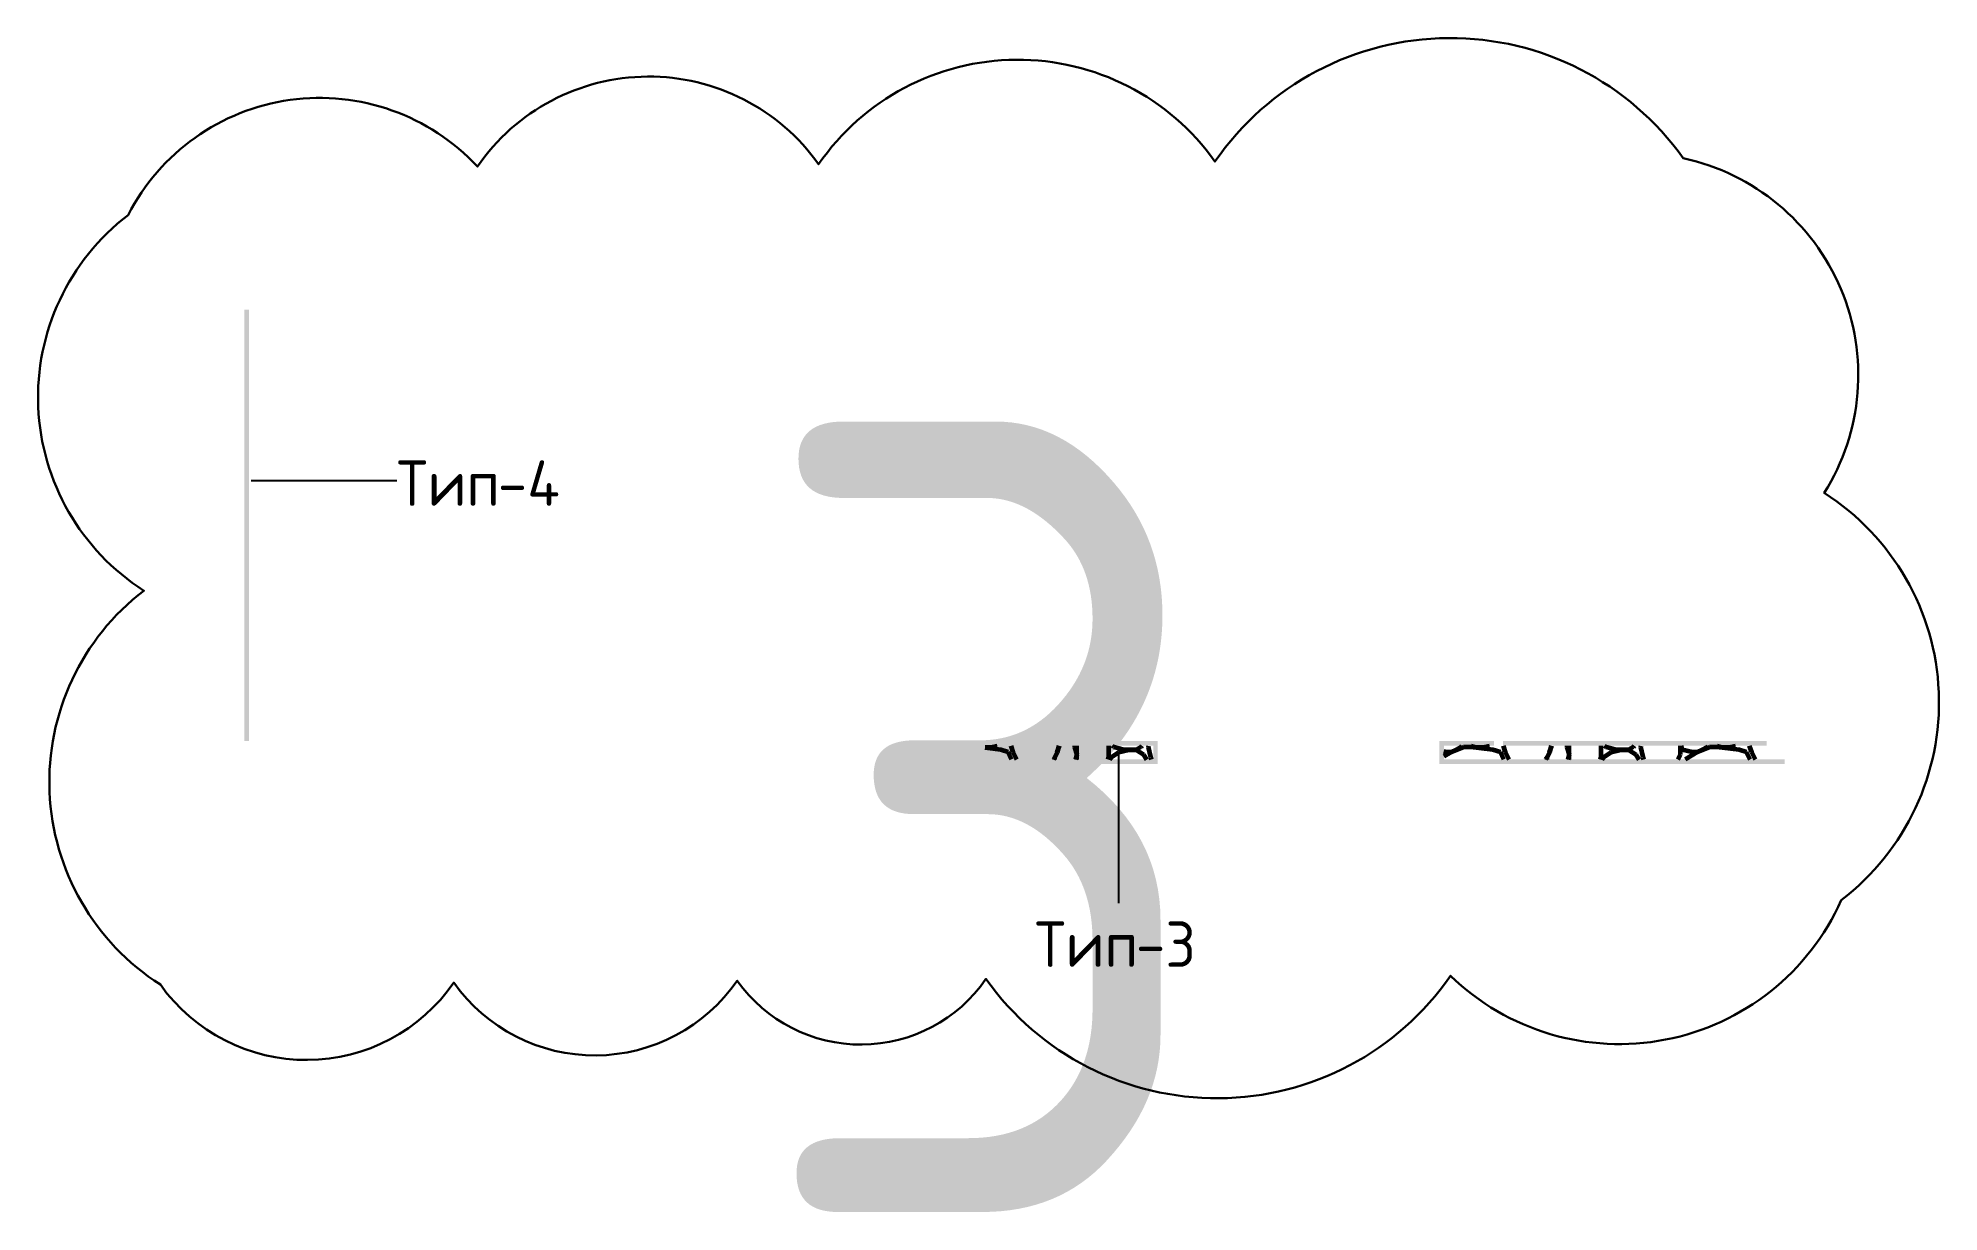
# Model space of a CAD drawing. Header units: millimetres. Extents: x -60946 to 138510, y -262288 to 24501.
# Drawn here: x -60946 to -50487, y -144247 to -137788 of the extents above; entities that cross this region are included whole.
import ezdxf

# ---------------------------------------------------------------- set-up
doc = ezdxf.new("R2010")
doc.units = ezdxf.units.MM
doc.layers.add('2)Тип-3', color=7, linetype='Continuous', lineweight=60)
doc.layers.add('2)Тип-4', color=7, linetype='Continuous', lineweight=30, true_color=0x0080c0)
doc.styles.add('GOST Common_4', font='', dxfattribs={"height": 250})
doc.styles.add('GOST Common_9', font='', dxfattribs={"width": 0.9, "height": 120})
doc.styles.get('GOST Common_4').set_extended_font_data('GOST Common')
doc.styles.get('GOST Common_9').set_extended_font_data('GOST Common')

msp = doc.modelspace()

# ---------------------------------------------------------------- texts
at = {"insert": (-57040.2904, -139912.3016), "char_height": 4349.5688, "attachment_point": 1, "style": 'GOST Common_9'}
msp.add_mtext_dynamic_manual_height_columns('3', width=4349.568811, gutter_width=36.2464, heights=[0], dxfattribs=at)
at = {"layer": '2)Тип-3', "color": 116, "lineweight": 30, "true_color": 0x008040, "char_height": 250, "attachment_point": 1, "style": 'GOST Common_4'}
for s, insert, width in [('Тип', (-55461.8985, -142648.7945), 673.4175), ('-3', (-54906.2735, -142648.7945), 432.91125)]:
    msp.add_mtext(s, dxfattribs=dict(at, insert=insert, width=width))
at = {"layer": '2)Тип-4', "color": 116, "lineweight": 30, "true_color": 0x008040, "char_height": 250, "attachment_point": 1, "style": 'GOST Common_4'}
for s, insert, width in [('Тип', (-58972.792, -140111.7334), 673.4175), ('-4', (-58417.167, -140111.7334), 456.961875)]:
    msp.add_mtext(s, dxfattribs=dict(at, insert=insert, width=width))

# ---------------------------------------------------------------- hatches: boundary and pattern name
at = {"layer": '2)Тип-3', "true_color": 0x000080, "transparency": 33554687}
h = msp.add_hatch(color=176, dxfattribs=at)
h.paths.add_polyline_path([(-52250.9403, -141781.7027), (-51335.9494, -141781.7027), (-51335.9494, -141756.7027), (-53210.9494, -141756.7027), (-53210.9494, -141656.7027), (-53235.9494, -141656.7027), (-53235.9494, -141781.7027)])
h.paths.add_polyline_path([(-55735.9494, -141781.7027), (-54785.9494, -141781.7027), (-54785.9494, -141656.7027), (-54810.9494, -141656.7027), (-54810.9494, -141756.7027), (-55735.9494, -141756.7027)])
h = msp.add_hatch(color=176, dxfattribs=at)
h.paths.add_polyline_path([(-55735.9494, -141681.7027), (-54810.9494, -141681.7027), (-54810.9494, -141656.7027), (-55735.9494, -141656.7027)])
h.paths.add_polyline_path([(-52885.9494, -141681.7027), (-51435.9494, -141681.7027), (-51435.9494, -141656.7027), (-52885.9494, -141656.7027)])
h.paths.add_polyline_path([(-53210.9494, -141681.7027), (-52935.9494, -141681.7027), (-52935.9494, -141656.7027), (-53210.9494, -141656.7027)])
at = {"layer": '2)Тип-3', "true_color": 0x0000a0, "transparency": 33554687}
h = msp.add_hatch(dxfattribs=at)
h.set_pattern_fill('FP_5', color=174, style=0, pattern_type=2)
h.set_pattern_definition([(306.87, (-101265.08, -143628.25), (1354.3306, -1354.3252), [67.716, -6703.924]), (333.435, (-101292.2, -143614.7), (1354.328, 0.001), [30.284, -2998.086]), (345.964, (-101346.34, -143601.16), (1354.328, 0.006), [55.84, -5528.197]), (206.565, (-101319.26, -144034.55), (-1354.3294, -1354.327), [30.284, -2998.086]), (206.565, (-101265.1, -144007.46), (-1354.3294, -1354.327), [60.567, -2967.802]), (225, (-101238, -143980.4), (1e-13, -1354.329), [38.306, -1877.003]), (270, (-101238, -143953.3), (1354.328, 8e-14), [27.087, -1327.24]), (288.435, (-101251.54, -143912.66), (1354.3304, -2708.655), [42.828, -4239.934]), (315, (-101278.6, -143885.6), (1354.329, 0), [38.306, -1877.003]), (348.69, (-101346.34, -143872.03), (1354.3282, -0.0012), [69.057, -6836.687]), (116.565, (-101197.37, -143736.6), (-1354.327, 1354.3294), [60.567, -2967.802]), (90, (-101197.4, -143777.2), (-1354.328, 8e-14), [40.63, -1313.698]), (63.435, (-101224.45, -143831.4), (-0.001, 1354.328), [60.567, -2967.802]), (26.565, (-101278.6, -143858.5), (1354.3294, 1354.327), [60.567, -2967.802]), (11.31, (-101346.34, -143872.03), (5417.3103, 1354.3348), [69.057, -6836.687]), (0, (-101427.6, -143872), (0, 1354.328), [81.26, -1273.068]), (26.565, (-101156.74, -143736.6), (1354.3294, 1354.327), [60.567, -2967.802]), (45, (-101183.8, -143763.7), (0, 1354.329), [38.306, -1877.003]), (63.435, (-101210.9, -143817.85), (-0.001, 1354.328), [60.567, -2967.802]), (75.964, (-101224.45, -143872.03), (-0.006, 1354.328), [55.84, -5528.197]), (90, (-101224.5, -143926.2), (-1354.328, 8e-14), [54.173, -1300.155]), (104.036, (-101210.9, -143980.37), (-1354.3109, 4062.9895), [55.84, -5528.197]), (135, (-101183.8, -144007.5), (-1354.329, 1e-13), [38.306, -1877.003]), (153.435, (-101129.65, -144034.55), (-1354.328, -0.001), [60.567, -2967.802]), (288.435, (-100967.13, -143479.27), (1354.3304, -2708.655), [42.828, -4239.934]), (296.565, (-100980.7, -143452.2), (1354.327, -1354.3294), [30.284, -2998.086]), (315, (-100994.2, -143438.6), (1354.329, 0), [19.153, -1896.156]), (0, (-101007.8, -143438.6), (0, 1354.328), [13.543, -1340.785]), (18.435, (-101048.4, -143452.2), (2708.655, 1354.3304), [42.828, -4239.934]), (26.565, (-101075.5, -143465.7), (1354.3294, 1354.327), [30.284, -2998.086]), (71.565, (-101089, -143506.36), (0.0012, 1354.3276), [42.828, -4239.934]), (90, (-101089, -143574.1), (-1354.328, 8e-14), [67.716, -1286.612]), (135, (-101292.2, -143479.3), (-1354.329, 1e-13), [19.153, -1896.156]), (123.69, (-101265.1, -143519.9), (-1354.3264, 1354.3296), [48.83, -4834.268]), (90, (-101265.1, -143547), (-1354.328, 8e-14), [27.087, -1327.24]), (63.435, (-101278.6, -143574.1), (-0.001, 1354.328), [30.284, -2998.086]), (18.435, (-101319.26, -143587.6), (2708.655, 1354.3304), [42.828, -4239.934]), (0, (-101387, -143587.6), (0, 1354.328), [67.716, -1286.612]), (326.31, (-101427.6, -143560.53), (2708.6576, -1354.3248), [48.83, -4834.268]), (0, (-101427.6, -143601.2), (0, 1354.328), [81.26, -1273.068]), (14.036, (-101481.78, -143614.7), (4062.9895, 1354.3109), [55.84, -5528.197]), (30.964, (-101549.5, -143655.33), (4062.9726, 2708.673), [78.97, -7818.05]), (45, (-101590.1, -143696), (0, 1354.329), [57.46, -1857.85]), (71.565, (-101603.67, -143736.6), (0.0012, 1354.3276), [42.828, -4239.934]), (90, (-101603.7, -143777.2), (-1354.328, 8e-14), [40.63, -1313.698]), (108.435, (-101590.12, -143817.85), (-1354.3304, 2708.655), [42.828, -4239.934]), (108.435, (-101576.6, -143858.5), (-1354.3304, 2708.655), [42.828, -4239.934]), (165.964, (-101522.4, -143872.03), (-1354.328, -0.006), [55.84, -5528.197]), (180, (-101427.6, -143872), (-2e-13, -1354.328), [94.803, -1259.525]), (303.69, (-100912.96, -143086.5), (1354.3264, -1354.3296), [48.83, -4834.268]), (326.31, (-100953.6, -143059.43), (2708.6576, -1354.3248), [48.83, -4834.268]), (0, (-100994.2, -143059.4), (0, 1354.328), [40.63, -1313.698]), (14.036, (-101048.4, -143072.97), (4062.9895, 1354.3109), [55.84, -5528.197]), (33.69, (-101089.02, -143100.06), (1354.3296, 1354.3264), [48.83, -4834.268]), (56.31, (-101116.1, -143140.7), (1354.3248, 2708.6576), [48.83, -4834.268]), (75.964, (-101129.65, -143194.86), (-0.006, 1354.328), [55.84, -5528.197]), (104.036, (-101116.1, -143249.04), (-1354.3109, 4062.9895), [55.84, -5528.197]), (135, (-101102.6, -143262.6), (-1354.329, 1e-13), [19.153, -1896.156]), (168.69, (-101034.85, -143276.12), (-1354.3282, 0.0012), [69.057, -6836.687]), (161.565, (-101197.37, -143235.5), (-1354.3276, 0.0012), [42.828, -4239.934]), (180, (-101170.3, -143235.5), (-2e-13, -1354.328), [27.087, -1327.24]), (206.565, (-101143.2, -143221.95), (-1354.3294, -1354.327), [30.284, -2998.086]), (243.435, (-101129.65, -143194.86), (0.001, -1354.328), [30.284, -2998.086]), (161.565, (-101143.2, -142924), (-1354.3276, 0.0012), [42.828, -4239.934]), (123.69, (-101116.1, -142964.63), (-1354.3264, 1354.3296), [48.83, -4834.268]), (101.31, (-101102.56, -143032.34), (-1354.3348, 5417.3103), [69.057, -6836.687]), (90, (-101102.6, -143100), (-1354.328, 8e-14), [67.716, -1286.612]), (71.565, (-101116.1, -143140.7), (0.0012, 1354.3276), [42.828, -4239.934]), (14.036, (-101089.02, -142937.54), (4062.9895, 1354.3109), [55.84, -5528.197]), (63.435, (-101102.56, -142964.6), (-0.001, 1354.328), [30.284, -2998.086]), (90, (-101102.6, -143018.8), (-1354.328, 8e-14), [54.173, -1300.155]), (135, (-101075.5, -143045.9), (-1354.329, 1e-13), [38.306, -1877.003]), (165.964, (-101021.3, -143059.43), (-1354.328, -0.006), [55.84, -5528.197]), (180, (-100953.6, -143059.4), (-2e-13, -1354.328), [67.716, -1286.612]), (206.565, (-100926.5, -143045.9), (-1354.3294, -1354.327), [30.284, -2998.086]), (243.435, (-100912.96, -143018.8), (0.001, -1354.328), [30.284, -2998.086]), (270, (-100913, -142991.7), (1354.328, 8e-14), [27.087, -1327.24]), (315, (-100953.6, -142951.1), (1354.329, 0), [57.46, -1857.85]), (341.565, (-101034.85, -142924), (1354.3276, -0.0012), [85.655, -4197.106]), (270, (-100872.3, -143167.8), (1354.328, 8e-14), [27.087, -1327.24]), (288.435, (-100885.87, -143127.15), (1354.3304, -2708.655), [42.828, -4239.934]), (26.565, (-101238, -142937.54), (1354.3294, 1354.327), [60.567, -2967.802]), (45, (-101265.1, -142964.6), (0, 1354.329), [38.306, -1877.003]), (78.69, (-101278.63, -143032.34), (0.0012, 1354.3282), [69.057, -6836.687]), (90, (-101278.6, -143100), (-1354.328, 8e-14), [67.716, -1286.612]), (90, (-101278.6, -143140.7), (-1354.328, 8e-14), [40.63, -1313.698]), (108.435, (-101265.1, -143181.3), (-1354.3304, 2708.655), [42.828, -4239.934]), (123.69, (-101238, -143221.95), (-1354.3264, 1354.3296), [48.83, -4834.268]), (168.69, (-101034.85, -143276.12), (-1354.3282, 0.0012), [69.057, -6836.687]), (180, (-100980.7, -143276.1), (-2e-13, -1354.328), [54.173, -1300.155]), (198.435, (-100940.05, -143262.6), (-2708.655, -1354.3304), [42.828, -4239.934]), (225, (-100899.4, -143221.95), (1e-13, -1354.329), [57.46, -1857.85]), (225, (-100872.3, -143194.9), (1e-13, -1354.329), [38.306, -1877.003]), (168.69, (-101210.9, -143465.73), (-1354.3282, 0.0012), [69.057, -6836.687]), (180, (-101156.7, -143465.7), (-2e-13, -1354.328), [54.173, -1300.155]), (188.13, (-101061.93, -143452.19), (-8125.9706, -1354.3136), [95.765, -9480.78]), (225, (-101021.3, -143411.6), (1e-13, -1354.329), [57.46, -1857.85]), (270, (-101021.3, -143370.9), (1354.328, 8e-14), [40.63, -1313.698]), (288.435, (-101034.85, -143330.3), (1354.3304, -2708.655), [42.828, -4239.934]), (315, (-101089, -143276.1), (1354.329, 0), [76.612, -1838.697]), (341.565, (-101129.65, -143262.6), (1354.3276, -0.0012), [42.828, -4239.934]), (345.964, (-101183.82, -143249.04), (1354.328, 0.006), [55.84, -5528.197]), (0, (-101238, -143249), (0, 1354.328), [54.173, -1300.155]), (18.435, (-101278.63, -143262.6), (2708.655, 1354.3304), [42.828, -4239.934]), (33.69, (-101319.26, -143289.67), (1354.3296, 1354.3264), [48.83, -4834.268]), (45, (-101346.3, -143316.8), (0, 1354.329), [38.306, -1877.003]), (90, (-101346.3, -143370.9), (-1354.328, 8e-14), [54.173, -1300.155]), (108.435, (-101332.8, -143411.56), (-1354.3304, 2708.655), [42.828, -4239.934]), (116.565, (-101319.26, -143438.64), (-1354.327, 1354.3294), [30.284, -2998.086]), (161.565, (-101278.63, -143452.2), (-1354.3276, 0.0012), [42.828, -4239.934]), (291.801, (-100885.87, -144115.8), (1354.3084, -2708.666), [72.933, -7220.347]), (270, (-100885.9, -144061.6), (1354.328, 8e-14), [54.173, -1300.155]), (251.565, (-100872.33, -144021), (-0.0012, -1354.3276), [42.828, -4239.934]), (213.69, (-100831.7, -143993.9), (-1354.3296, -1354.3264), [48.83, -4834.268]), (198.435, (-100791.07, -143980.37), (-2708.655, -1354.3304), [42.828, -4239.934]), (180, (-100723.4, -143980.4), (-2e-13, -1354.328), [67.716, -1286.612]), (153.435, (-100669.2, -144007.46), (-1354.328, -0.001), [60.567, -2967.802]), (135, (-100642.1, -144034.5), (-1354.329, 1e-13), [38.306, -1877.003]), (135, (-100601.5, -144075.2), (-1354.329, 1e-13), [57.46, -1857.85]), (104.036, (-100587.92, -144129.35), (-1354.3109, 4062.9895), [55.84, -5528.197]), (90, (-100587.9, -144183.5), (-1354.328, 8e-14), [54.173, -1300.155]), (63.435, (-100615, -144237.7), (-0.001, 1354.328), [60.567, -2967.802]), (14.036, (-100669.18, -144251.24), (4062.9895, 1354.3109), [55.84, -5528.197]), (0, (-100736.9, -144251.2), (0, 1354.328), [67.716, -1286.612]), (348.69, (-100804.6, -144237.7), (1354.3282, -0.0012), [69.057, -6836.687]), (326.31, (-100845.24, -144210.6), (2708.6576, -1354.3248), [48.83, -4834.268]), (296.565, (-100858.8, -144183.5), (1354.327, -1354.3294), [30.284, -2998.086]), (45, (-100953.6, -143438.6), (0, 1354.329), [19.153, -1896.156]), (0, (-100980.7, -143438.6), (0, 1354.328), [27.087, -1327.24]), (315, (-101007.8, -143411.6), (1354.329, 0), [38.306, -1877.003]), (281.31, (-101021.3, -143343.84), (1354.3348, -5417.3103), [69.057, -6836.687]), (0, (-100994.2, -143289.7), (0, 1354.328), [40.63, -1313.698]), (45, (-101021.3, -143316.8), (0, 1354.329), [38.306, -1877.003]), (90, (-101021.3, -143343.8), (-1354.328, 8e-14), [27.087, -1327.24]), (135, (-101265.1, -143208.4), (-1354.329, 1e-13), [38.306, -1877.003]), (90, (-101265.1, -143235.5), (-1354.328, 8e-14), [27.087, -1327.24]), (63.435, (-101278.6, -143262.6), (-0.001, 1354.328), [30.284, -2998.086]), (18.435, (-101319.26, -143276.12), (2708.655, 1354.3304), [42.828, -4239.934]), (0, (-101359.9, -143276.1), (0, 1354.328), [40.63, -1313.698]), (0, (-100479.6, -143709.5), (0, 1354.328), [13.543, -1340.785]), (333.435, (-100506.66, -143695.96), (1354.328, 0.001), [30.284, -2998.086]), (333.435, (-100533.75, -143682.4), (1354.328, 0.001), [30.284, -2998.086]), (296.565, (-100547.3, -143655.33), (1354.327, -1354.3294), [30.284, -2998.086]), (270, (-100547.3, -143628.2), (1354.328, 8e-14), [27.087, -1327.24]), (251.565, (-100533.75, -143587.6), (-0.0012, -1354.3276), [42.828, -4239.934]), (225, (-100520.2, -143574.1), (1e-13, -1354.329), [19.153, -1896.156]), (180, (-100506.7, -143574.1), (-2e-13, -1354.328), [13.543, -1340.785]), (45, (-100533.7, -143519.9), (0, 1354.329), [38.306, -1877.003]), (0, (-100560.8, -143519.9), (0, 1354.328), [27.087, -1327.24]), (341.565, (-100696.27, -143479.27), (1354.3276, -0.0012), [42.828, -4239.934]), (315, (-100723.4, -143452.2), (1354.329, 0), [38.306, -1877.003]), (270, (-100723.4, -143425.1), (1354.328, 8e-14), [27.087, -1327.24]), (243.435, (-100709.8, -143398), (0.001, -1354.328), [30.284, -2998.086]), (153.435, (-100818.16, -143411.56), (-1354.328, -0.001), [30.284, -2998.086]), (146.31, (-100777.53, -143438.64), (-2708.6576, 1354.3248), [48.83, -4834.268]), (90, (-100777.5, -143465.7), (-1354.328, 8e-14), [27.087, -1327.24]), (63.435, (-100791.07, -143492.8), (-0.001, 1354.328), [30.284, -2998.086]), (45, (-100804.6, -143506.4), (0, 1354.329), [19.153, -1896.156]), (18.435, (-100912.96, -143547), (2708.655, 1354.3304), [42.828, -4239.934]), (333.435, (-100940.05, -143533.44), (1354.328, 0.001), [30.284, -2998.086]), (296.565, (-100953.6, -143506.36), (1354.327, -1354.3294), [30.284, -2998.086]), (180, (-100967.1, -143723), (-2e-13, -1354.328), [27.087, -1327.24]), (206.565, (-100940.05, -143709.5), (-1354.3294, -1354.327), [30.284, -2998.086]), (251.565, (-100926.5, -143668.88), (-0.0012, -1354.3276), [42.828, -4239.934]), (270, (-100926.5, -143614.7), (1354.328, 8e-14), [54.173, -1300.155]), (116.565, (-100682.7, -143831.4), (-1354.327, 1354.3294), [30.284, -2998.086]), (104.036, (-100669.18, -143885.57), (-1354.3109, 4062.9895), [55.84, -5528.197]), (90, (-100669.2, -143926.2), (-1354.328, 8e-14), [40.63, -1313.698]), (45, (-100696.3, -143953.3), (0, 1354.329), [38.306, -1877.003]), (18.435, (-100736.9, -143966.83), (2708.655, 1354.3304), [42.828, -4239.934]), (0, (-100791.1, -143966.8), (0, 1354.328), [54.173, -1300.155]), (333.435, (-100818.16, -143953.3), (1354.328, 0.001), [30.284, -2998.086]), (0, (-100547.3, -144115.8), (0, 1354.328), [13.543, -1340.785]), (26.565, (-100574.4, -144129.35), (1354.3294, 1354.327), [30.284, -2998.086]), (63.435, (-100587.9, -144156.44), (-0.001, 1354.328), [30.284, -2998.086]), (90, (-100587.9, -144183.5), (-1354.328, 8e-14), [27.087, -1327.24]), (90, (-100587.9, -144224.2), (-1354.328, 8e-14), [40.63, -1313.698]), (116.565, (-100574.4, -144251.24), (-1354.327, 1354.3294), [30.284, -2998.086]), (123.69, (-100818.16, -144251.24), (-1354.3264, 1354.3296), [48.83, -4834.268]), (90, (-100818.2, -144264.8), (-1354.328, 8e-14), [13.543, -1340.785]), (168.69, (-100818.16, -143777.22), (-1354.3282, 0.0012), [69.057, -6836.687]), (189.462, (-100736.9, -143763.68), (-6771.6479, -1354.2898), [82.38, -8155.675]), (198.435, (-100655.64, -143736.6), (-2708.655, -1354.3304), [85.655, -4197.106]), (210.964, (-100587.92, -143695.96), (-4062.9726, -2708.673), [78.97, -7818.05]), (233.13, (-100547.3, -143641.8), (-2708.663, -4062.9796), [67.716, -6703.924]), (270, (-100547.3, -143560.5), (1354.328, 8e-14), [81.26, -1273.068]), (288.435, (-100560.83, -143519.9), (1354.3304, -2708.655), [42.828, -4239.934]), (333.435, (-100615, -143492.8), (1354.328, 0.001), [60.567, -2967.802]), (0, (-100709.8, -143492.8), (0, 1354.328), [94.803, -1259.525]), (8.13, (-100804.61, -143506.36), (8125.9706, 1354.3136), [95.765, -9480.78]), (21.801, (-100872.33, -143533.44), (2708.666, 1354.3084), [72.933, -7220.347]), (45, (-100913, -143574.1), (0, 1354.329), [57.46, -1857.85]), (78.69, (-100926.5, -143641.8), (0.0012, 1354.3282), [69.057, -6836.687]), (90, (-100926.5, -143696), (-1354.328, 8e-14), [54.173, -1300.155]), (108.435, (-100912.96, -143736.6), (-1354.3304, 2708.655), [42.828, -4239.934]), (135, (-100885.9, -143763.7), (-1354.329, 1e-13), [38.306, -1877.003]), (180, (-101062, -143709.5), (-2e-13, -1354.328), [40.63, -1313.698]), (167.471, (-100940.05, -143736.6), (-6771.635, 1354.35114), [124.863, -12361.424]), (143.13, (-100885.87, -143777.22), (-4062.9796, 2708.663), [67.716, -6703.924]), (135, (-100872.3, -143790.8), (-1354.329, 1e-13), [19.153, -1896.156]), (111.801, (-100845.24, -143858.48), (-1354.3084, 2708.666), [72.933, -7220.347]), (90, (-100845.2, -143912.7), (-1354.328, 8e-14), [54.173, -1300.155]), (90, (-100845.2, -143966.8), (-1354.328, 8e-14), [54.173, -1300.155]), (71.565, (-100858.8, -144007.46), (0.0012, 1354.3276), [42.828, -4239.934]), (33.69, (-100899.4, -144034.55), (1354.3296, 1354.3264), [48.83, -4834.268]), (14.036, (-100953.6, -144048.1), (4062.9895, 1354.3109), [55.84, -5528.197]), (0, (-101021.3, -144048.1), (0, 1354.328), [67.716, -1286.612]), (352.875, (-101129.65, -144034.55), (1354.3283, 0.00063), [109.19, -10809.752]), (270, (-100290, -143479.3), (1354.328, 8e-14), [40.63, -1313.698]), (288.435, (-100303.5, -143438.64), (1354.3304, -2708.655), [42.828, -4239.934]), (303.69, (-100330.6, -143398), (1354.3264, -1354.3296), [48.83, -4834.268]), (315, (-100357.7, -143370.9), (1354.329, 0), [38.306, -1877.003]), (0, (-100411.9, -143370.9), (0, 1354.328), [54.173, -1300.155]), (14.036, (-100466.03, -143384.47), (4062.9895, 1354.3109), [55.84, -5528.197]), (56.31, (-100493.1, -143425.1), (1354.3248, 2708.6576), [48.83, -4834.268]), (75.964, (-100506.66, -143479.27), (-0.006, 1354.328), [55.84, -5528.197]), (270, (-100506.7, -143425.1), (1354.328, 8e-14), [40.63, -1313.698]), (284.036, (-100520.2, -143370.93), (1354.3109, -4062.9895), [55.84, -5528.197]), (303.69, (-100547.3, -143330.3), (1354.3264, -1354.3296), [48.83, -4834.268]), (333.435, (-100574.4, -143316.75), (1354.328, 0.001), [30.284, -2998.086]), (0, (-100615, -143316.8), (0, 1354.328), [40.63, -1313.698]), (18.435, (-100655.64, -143330.3), (2708.655, 1354.3304), [42.828, -4239.934]), (45, (-100682.7, -143357.4), (0, 1354.329), [38.306, -1877.003]), (236.31, (-100655.64, -143303.2), (-1354.3248, -2708.6576), [48.83, -4834.268]), (270, (-100655.6, -143262.6), (1354.328, 8e-14), [40.63, -1313.698]), (270, (-100655.6, -143235.5), (1354.328, 8e-14), [27.087, -1327.24]), (303.69, (-100682.72, -143194.86), (1354.3264, -1354.3296), [48.83, -4834.268]), (333.435, (-100709.8, -143181.3), (1354.328, 0.001), [30.284, -2998.086]), (0, (-100764, -143181.3), (0, 1354.328), [54.173, -1300.155]), (14.036, (-100818.16, -143194.86), (4062.9895, 1354.3109), [55.84, -5528.197]), (210.964, (-100574.38, -143072.97), (-4062.9726, -2708.673), [78.97, -7818.05]), (201.801, (-100506.66, -143045.89), (-2708.666, -1354.3084), [72.933, -7220.347]), (180, (-100466, -143045.9), (-2e-13, -1354.328), [40.63, -1313.698]), (173.66, (-100344.14, -143059.43), (-1354.3285, -0.00497), [122.64, -12141.322]), (161.565, (-100303.5, -143072.97), (-1354.3276, 0.0012), [42.828, -4239.934]), (116.565, (-100276.4, -143127.15), (-1354.327, 1354.3294), [60.567, -2967.802]), (111.801, (-100249.34, -143194.86), (-1354.3084, 2708.666), [72.933, -7220.347]), (104.036, (-100235.8, -143249.04), (-1354.3109, 4062.9895), [55.84, -5528.197]), (90, (-100235.8, -143289.7), (-1354.328, 8e-14), [40.63, -1313.698]), (45, (-100290, -143343.8), (0, 1354.329), [76.612, -1838.697]), (0, (-100357.7, -143343.8), (0, 1354.328), [67.716, -1286.612]), (352.875, (-100466.03, -143330.3), (1354.3283, 0.00063), [109.19, -10809.752]), (344.055, (-100560.83, -143303.21), (5417.32154, -1354.2909), [98.597, -9761.06]), (321.34, (-100628.55, -143249.04), (5417.2981, -4063.00255), [86.72, -8585.21]), (296.565, (-100655.64, -143194.86), (1354.327, -1354.3294), [60.567, -2967.802]), (270, (-100655.6, -143154.2), (1354.328, 8e-14), [40.63, -1313.698]), (251.565, (-100642.1, -143113.6), (-0.0012, -1354.3276), [42.828, -4239.934]), (116.565, (-101210.9, -143682.4), (-1354.327, 1354.3294), [60.567, -2967.802]), (146.31, (-101170.28, -143709.5), (-2708.6576, 1354.3248), [48.83, -4834.268]), (180, (-101129.7, -143709.5), (-2e-13, -1354.328), [40.63, -1313.698]), (198.435, (-101089, -143695.96), (-2708.655, -1354.3304), [42.828, -4239.934]), (243.435, (-101075.5, -143668.9), (0.001, -1354.328), [30.284, -2998.086]), (281.31, (-101089.02, -143601.16), (1354.3348, -5417.3103), [69.057, -6836.687]), (296.565, (-100967.13, -144278.3), (1354.327, -1354.3294), [30.284, -2998.086]), (315, (-100994.2, -144251.2), (1354.329, 0), [38.306, -1877.003]), (333.435, (-101021.3, -144237.7), (1354.328, 0.001), [30.284, -2998.086]), (315, (-101034.85, -144224.2), (1354.329, 0), [19.153, -1896.156]), (288.435, (-100940.05, -143574.07), (1354.3304, -2708.655), [42.828, -4239.934]), (284.036, (-100953.6, -143519.9), (1354.3109, -4062.9895), [55.84, -5528.197]), (90, (-101089, -143574.1), (-1354.328, 8e-14), [54.173, -1300.155]), (101.31, (-101075.48, -143641.8), (-1354.3348, 5417.3103), [69.057, -6836.687]), (123.69, (-101048.4, -143682.42), (-1354.3264, 1354.3296), [48.83, -4834.268]), (135, (-101021.3, -143709.5), (-1354.329, 1e-13), [38.306, -1877.003]), (153.435, (-100994.2, -143723.05), (-1354.328, -0.001), [30.284, -2998.086]), (270, (-101062, -144102.3), (1354.328, 8e-14), [54.173, -1300.155]), (270, (-101062, -144075.2), (1354.328, 8e-14), [27.087, -1327.24]), (315, (-101089, -144048.1), (1354.329, 0), [38.306, -1877.003]), (341.565, (-101129.65, -144034.55), (1354.3276, -0.0012), [42.828, -4239.934]), (18.435, (-101170.3, -144048.1), (2708.655, 1354.3304), [42.828, -4239.934]), (26.565, (-101197.37, -144061.63), (1354.3294, 1354.327), [30.284, -2998.086]), (63.435, (-101210.9, -144088.7), (-0.001, 1354.328), [30.284, -2998.086]), (90, (-101210.9, -144102.3), (-1354.328, 8e-14), [13.543, -1340.785]), (101.31, (-101197.37, -144169.98), (-1354.3348, 5417.3103), [69.057, -6836.687]), (90, (-101197.4, -144224.2), (-1354.328, 8e-14), [54.173, -1300.155]), (116.565, (-101183.8, -144251.24), (-1354.327, 1354.3294), [30.284, -2998.086]), (165.964, (-101129.65, -144264.78), (-1354.328, -0.006), [55.84, -5528.197]), (180, (-101102.6, -144264.8), (-2e-13, -1354.328), [27.087, -1327.24]), (213.69, (-101061.93, -144237.7), (-1354.3296, -1354.3264), [48.83, -4834.268]), (225, (-101048.4, -144224.2), (1e-13, -1354.329), [19.153, -1896.156]), (270, (-101048.4, -144197), (1354.328, 8e-14), [27.087, -1327.24]), (288.435, (-101061.93, -144156.44), (1354.3304, -2708.655), [42.828, -4239.934]), (270, (-101292.2, -142978.2), (1354.328, 8e-14), [67.716, -1286.612]), (315, (-101305.7, -142964.6), (1354.329, 0), [19.153, -1896.156]), (0, (-101319.3, -142964.6), (0, 1354.328), [13.543, -1340.785]), (26.565, (-101346.34, -142978.2), (1354.3294, 1354.327), [30.284, -2998.086]), (45, (-101359.9, -142991.7), (0, 1354.329), [19.153, -1896.156]), (71.565, (-101373.43, -143032.34), (0.0012, 1354.3276), [42.828, -4239.934]), (90, (-101400.5, -143127.1), (-1354.328, 8e-14), [27.087, -1327.24]), (116.565, (-101387, -143154.23), (-1354.327, 1354.3294), [30.284, -2998.086]), (153.435, (-101359.9, -143167.8), (-1354.328, -0.001), [30.284, -2998.086]), (180, (-101346.3, -143167.8), (-2e-13, -1354.328), [13.543, -1340.785]), (198.435, (-101305.7, -143154.23), (-2708.655, -1354.3304), [42.828, -4239.934]), (243.435, (-101292.2, -143127.15), (0.001, -1354.328), [30.284, -2998.086]), (251.565, (-101278.63, -143086.5), (-0.0012, -1354.3276), [42.828, -4239.934]), (288.435, (-101292.17, -143045.9), (1354.3304, -2708.655), [42.828, -4239.934]), (71.565, (-101386.97, -143072.97), (0.0012, 1354.3276), [42.828, -4239.934]), (180, (-101468.2, -143154.2), (-2e-13, -1354.328), [81.26, -1273.068]), (198.435, (-101427.6, -143140.7), (-2708.655, -1354.3304), [42.828, -4239.934]), (236.31, (-101400.5, -143100.06), (-1354.3248, -2708.6576), [48.83, -4834.268]), (243.435, (-101387, -143073), (0.001, -1354.328), [30.284, -2998.086]), (255.964, (-101373.43, -143018.8), (0.006, -1354.328), [55.84, -5528.197]), (270, (-101373.4, -142991.7), (1354.328, 8e-14), [27.087, -1327.24]), (303.69, (-101400.5, -142951.1), (1354.3264, -1354.3296), [48.83, -4834.268]), (326.31, (-101441.15, -142924), (2708.6576, -1354.3248), [48.83, -4834.268]), (341.565, (-100628.55, -143858.5), (1354.3276, -0.0012), [42.828, -4239.934]), (333.435, (-100655.64, -143844.94), (1354.328, 0.001), [30.284, -2998.086]), (71.565, (-100452.5, -144224.15), (0.0012, 1354.3276), [42.828, -4239.934]), (63.435, (-100466.03, -144251.24), (-0.001, 1354.328), [30.284, -2998.086]), (45, (-100479.6, -144264.8), (0, 1354.329), [19.153, -1896.156]), (0, (-100493.1, -144264.8), (0, 1354.328), [13.543, -1340.785]), (0, (-100506.7, -144264.8), (0, 1354.328), [13.543, -1340.785]), (333.435, (-100533.75, -144251.24), (1354.328, 0.001), [30.284, -2998.086]), (0, (-100574.4, -144251.2), (0, 1354.328), [40.63, -1313.698]), (153.435, (-100506.66, -144129.35), (-1354.328, -0.001), [30.284, -2998.086]), (180, (-100493.1, -144129.3), (-2e-13, -1354.328), [13.543, -1340.785]), (146.31, (-100452.5, -144156.44), (-2708.6576, 1354.3248), [48.83, -4834.268]), (116.565, (-100438.94, -144183.5), (-1354.327, 1354.3294), [30.284, -2998.086]), (251.565, (-100926.5, -143384.47), (-0.0012, -1354.3276), [42.828, -4239.934]), (270, (-100926.5, -143330.3), (1354.328, 8e-14), [54.173, -1300.155]), (303.69, (-100953.6, -143289.67), (1354.3264, -1354.3296), [48.83, -4834.268]), (180, (-100520.2, -143872), (-2e-13, -1354.328), [67.716, -1286.612]), (191.31, (-100452.5, -143858.48), (-5417.3103, -1354.3348), [69.057, -6836.687]), (216.87, (-100398.3, -143817.85), (-1354.3252, -1354.3306), [67.716, -6703.924]), (270, (-100398.3, -143777.2), (1354.328, 8e-14), [40.63, -1313.698]), (303.69, (-100425.4, -143736.6), (1354.3264, -1354.3296), [48.83, -4834.268]), (338.199, (-100493.12, -143709.5), (4062.9938, -1354.2994), [72.933, -7220.347]), (0, (-100560.8, -143709.5), (0, 1354.328), [67.716, -1286.612]), (14.036, (-100615, -143723.05), (4062.9895, 1354.3109), [55.84, -5528.197]), (33.69, (-100655.64, -143750.14), (1354.3296, 1354.3264), [48.83, -4834.268]), (71.565, (-100669.2, -143790.77), (0.0012, 1354.3276), [42.828, -4239.934]), (90, (-100669.2, -143817.9), (-1354.328, 8e-14), [27.087, -1327.24]), (116.565, (-100655.64, -143844.94), (-1354.327, 1354.3294), [30.284, -2998.086]), (180, (-101346.3, -144305.4), (-2e-13, -1354.328), [13.543, -1340.785]), (180, (-101332.8, -144305.4), (-2e-13, -1354.328), [13.543, -1340.785]), (194.036, (-101278.63, -144291.87), (-4062.9895, -1354.3109), [55.84, -5528.197]), (213.69, (-101238, -144264.8), (-1354.3296, -1354.3264), [48.83, -4834.268]), (243.435, (-101210.9, -144210.6), (0.001, -1354.328), [60.567, -2967.802]), (270, (-101210.9, -144129.3), (1354.328, 8e-14), [81.26, -1273.068]), (281.31, (-101224.45, -144061.63), (1354.3348, -5417.3103), [69.057, -6836.687]), (315, (-101251.5, -144034.5), (1354.329, 0), [38.306, -1877.003]), (0, (-101305.7, -144034.5), (0, 1354.328), [54.173, -1300.155]), (21.801, (-101373.43, -144061.63), (2708.666, 1354.3084), [72.933, -7220.347]), (53.13, (-101414.06, -144115.8), (2708.663, 4062.9796), [67.716, -6703.924]), (75.964, (-101427.6, -144169.98), (-0.006, 1354.328), [55.84, -5528.197]), (104.036, (-101414.06, -144224.15), (-1354.3109, 4062.9895), [55.84, -5528.197]), (108.435, (-101400.5, -144264.8), (-1354.3304, 2708.655), [42.828, -4239.934]), (135, (-101359.9, -144305.4), (-1354.329, 1e-13), [57.46, -1857.85]), (206.565, (-100438.94, -143695.96), (-1354.3294, -1354.327), [30.284, -2998.086]), (243.435, (-100425.4, -143668.9), (0.001, -1354.328), [30.284, -2998.086]), (284.036, (-100438.94, -143614.7), (1354.3109, -4062.9895), [55.84, -5528.197]), (315, (-100466, -143587.6), (1354.329, 0), [38.306, -1877.003]), (341.565, (-100506.66, -143574.07), (1354.3276, -0.0012), [42.828, -4239.934]), (180, (-100804.6, -143181.3), (-2e-13, -1354.328), [13.543, -1340.785]), (180, (-100791.1, -143181.3), (-2e-13, -1354.328), [13.543, -1340.785]), (194.036, (-100736.9, -143167.78), (-4062.9895, -1354.3109), [55.84, -5528.197]), (213.69, (-100696.27, -143140.7), (-1354.3296, -1354.3264), [48.83, -4834.268]), (243.435, (-100669.2, -143086.5), (0.001, -1354.328), [60.567, -2967.802]), (270, (-100669.2, -143005.3), (1354.328, 8e-14), [81.26, -1273.068]), (281.31, (-100682.72, -142937.54), (1354.3348, -5417.3103), [69.057, -6836.687]), (315, (-100709.8, -142910.5), (1354.329, 0), [38.306, -1877.003]), (0, (-100764, -142910.5), (0, 1354.328), [54.173, -1300.155]), (21.801, (-100831.7, -142937.54), (2708.666, 1354.3084), [72.933, -7220.347]), (53.13, (-100872.33, -142991.71), (2708.663, 4062.9796), [67.716, -6703.924]), (75.964, (-100885.87, -143045.9), (-0.006, 1354.328), [55.84, -5528.197]), (104.036, (-100872.33, -143100.06), (-1354.3109, 4062.9895), [55.84, -5528.197]), (108.435, (-100858.8, -143140.7), (-1354.3304, 2708.655), [42.828, -4239.934]), (135, (-100818.2, -143181.3), (-1354.329, 1e-13), [57.46, -1857.85]), (180, (-101495.3, -144061.6), (-2e-13, -1354.328), [13.543, -1340.785]), (153.435, (-101468.23, -144075.2), (-1354.328, -0.001), [30.284, -2998.086]), (135, (-101441.1, -144102.3), (-1354.329, 1e-13), [38.306, -1877.003]), (90, (-101441.1, -144129.3), (-1354.328, 8e-14), [27.087, -1327.24]), (108.435, (-101427.6, -144170), (-1354.3304, 2708.655), [42.828, -4239.934]), (90, (-101427.6, -144224.2), (-1354.328, 8e-14), [54.173, -1300.155]), (63.435, (-101441.15, -144251.24), (-0.001, 1354.328), [30.284, -2998.086]), (18.435, (-101481.78, -144264.8), (2708.655, 1354.3304), [42.828, -4239.934]), (0, (-101536, -144264.8), (0, 1354.328), [54.173, -1300.155]), (0, (-101563, -144264.8), (0, 1354.328), [27.087, -1327.24]), (341.565, (-101603.67, -144251.24), (1354.3276, -0.0012), [42.828, -4239.934]), (315, (-101630.8, -144224.2), (1354.329, 0), [38.306, -1877.003]), (243.435, (-101617.2, -144197.07), (0.001, -1354.328), [30.284, -2998.086]), (270, (-101617.2, -144142.9), (1354.328, 8e-14), [54.173, -1300.155]), (225, (-101590.1, -144115.8), (1e-13, -1354.329), [38.306, -1877.003]), (216.87, (-101535.95, -144075.18), (-1354.3252, -1354.3306), [67.716, -6703.924]), (206.565, (-101508.86, -144061.63), (-1354.3294, -1354.327), [30.284, -2998.086]), (341.565, (-100736.9, -143790.77), (1354.3276, -0.0012), [42.828, -4239.934]), (0, (-100791.1, -143790.8), (0, 1354.328), [54.173, -1300.155]), (26.565, (-100818.16, -143804.3), (1354.3294, 1354.327), [30.284, -2998.086]), (63.435, (-100831.7, -143831.4), (-0.001, 1354.328), [30.284, -2998.086]), (90, (-100831.7, -143912.7), (-1354.328, 8e-14), [81.26, -1273.068]), (108.435, (-100818.16, -143953.3), (-1354.3304, 2708.655), [42.828, -4239.934]), (284.036, (-101061.93, -144129.35), (1354.3109, -4062.9895), [55.84, -5528.197]), (251.565, (-101048.4, -144088.7), (-0.0012, -1354.3276), [42.828, -4239.934]), (243.435, (-101034.85, -144061.63), (0.001, -1354.328), [30.284, -2998.086]), (194.036, (-100980.68, -144048.1), (-4062.9895, -1354.3109), [55.84, -5528.197]), (180, (-100926.5, -144048.1), (-2e-13, -1354.328), [54.173, -1300.155]), (135, (-100899.4, -144075.2), (-1354.329, 1e-13), [38.306, -1877.003]), (108.435, (-100885.87, -144115.8), (-1354.3304, 2708.655), [42.828, -4239.934]), (108.435, (-101034.85, -144224.15), (-1354.3304, 2708.655), [42.828, -4239.934]), (165.964, (-100899.4, -144318.96), (-1354.328, -0.006), [55.84, -5528.197]), (194.036, (-100845.24, -144305.4), (-4062.9895, -1354.3109), [55.84, -5528.197]), (236.31, (-100818.16, -144264.8), (-1354.3248, -2708.6576), [48.83, -4834.268]), (213.69, (-100872.33, -143398), (-1354.3296, -1354.3264), [48.83, -4834.268]), (180, (-100845.2, -143398), (-2e-13, -1354.328), [27.087, -1327.24]), (270, (-100953.6, -143479.3), (1354.328, 8e-14), [27.087, -1327.24]), (243.435, (-100940.05, -143452.2), (0.001, -1354.328), [30.284, -2998.086]), (225, (-100913, -143425.1), (1e-13, -1354.329), [38.306, -1877.003]), (291.801, (-101265.08, -143560.53), (1354.3084, -2708.666), [72.933, -7220.347]), (270, (-101265.1, -143506.4), (1354.328, 8e-14), [54.173, -1300.155]), (225, (-101238, -143479.3), (1e-13, -1354.329), [38.306, -1877.003]), (206.565, (-101210.9, -143465.7), (-1354.3294, -1354.327), [30.284, -2998.086]), (180, (-101170.3, -143465.7), (-2e-13, -1354.328), [40.63, -1313.698]), (161.565, (-101129.65, -143479.27), (-1354.3276, 0.0012), [42.828, -4239.934]), (135, (-101116.1, -143492.8), (-1354.329, 1e-13), [19.153, -1896.156]), (104.036, (-101102.56, -143547), (-1354.3109, 4062.9895), [55.84, -5528.197]), (104.036, (-101089.02, -143601.16), (-1354.3109, 4062.9895), [55.84, -5528.197]), (284.036, (-101549.5, -143966.83), (1354.3109, -4062.9895), [55.84, -5528.197]), (255.964, (-101535.95, -143912.66), (0.006, -1354.328), [55.84, -5528.197]), (225, (-101508.9, -143885.6), (1e-13, -1354.329), [38.306, -1877.003]), (194.036, (-101454.7, -143872.03), (-4062.9895, -1354.3109), [55.84, -5528.197]), (180, (-101373.4, -143872), (-2e-13, -1354.328), [81.26, -1273.068]), (14.036, (-101400.5, -144061.63), (4062.9895, 1354.3109), [55.84, -5528.197]), (0, (-101454.7, -144061.6), (0, 1354.328), [54.173, -1300.155]), (341.565, (-101495.3, -144048.1), (1354.3276, -0.0012), [42.828, -4239.934]), (326.31, (-101535.95, -144021), (2708.6576, -1354.3248), [48.83, -4834.268]), (225, (-100872.3, -143208.4), (1e-13, -1354.329), [57.46, -1857.85]), (194.036, (-100818.16, -143194.86), (-4062.9895, -1354.3109), [55.84, -5528.197]), (56.31, (-100709.8, -143384.47), (1354.3248, 2708.6576), [48.83, -4834.268]), (33.69, (-100750.44, -143411.56), (1354.3296, 1354.3264), [48.83, -4834.268]), (0, (-100791.1, -143411.6), (0, 1354.328), [40.63, -1313.698]), (341.565, (-100831.7, -143398), (1354.3276, -0.0012), [42.828, -4239.934]), (341.565, (-100872.33, -143384.47), (1354.3276, -0.0012), [42.828, -4239.934]), (326.31, (-100912.96, -143357.4), (2708.6576, -1354.3248), [48.83, -4834.268]), (284.036, (-100926.5, -143303.2), (1354.3109, -4062.9895), [55.84, -5528.197]), (255.964, (-100912.96, -143249.04), (0.006, -1354.328), [55.84, -5528.197]), (243.435, (-100506.66, -144373.1), (0.001, -1354.328), [30.284, -2998.086]), (251.565, (-100493.1, -144332.5), (-0.0012, -1354.3276), [42.828, -4239.934]), (270, (-100493.1, -144305.4), (1354.328, 8e-14), [27.087, -1327.24]), (315, (-100520.2, -144278.3), (1354.329, 0), [38.306, -1877.003]), (333.435, (-100547.3, -144264.8), (1354.328, 0.001), [30.284, -2998.086]), (0, (-100574.4, -144264.8), (0, 1354.328), [27.087, -1327.24]), (26.565, (-100601.46, -144278.3), (1354.3294, 1354.327), [30.284, -2998.086]), (45, (-100615, -144291.9), (0, 1354.329), [19.153, -1896.156]), (26.565, (-100642.1, -144305.4), (1354.3294, 1354.327), [30.284, -2998.086]), (56.31, (-100669.18, -144346.04), (1354.3248, 2708.6576), [48.83, -4834.268]), (90, (-100669.2, -144373.1), (-1354.328, 8e-14), [27.087, -1327.24]), (108.435, (-100655.64, -144413.76), (-1354.3304, 2708.655), [42.828, -4239.934]), (165.964, (-100601.46, -144427.3), (-1354.328, -0.006), [55.84, -5528.197]), (180, (-100574.4, -144427.3), (-2e-13, -1354.328), [27.087, -1327.24]), (206.565, (-100547.3, -144413.76), (-1354.3294, -1354.327), [30.284, -2998.086]), (206.565, (-100520.2, -144400.2), (-1354.3294, -1354.327), [30.284, -2998.086]), (243.435, (-100696.27, -143370.9), (0.001, -1354.328), [30.284, -2998.086]), (225, (-100682.7, -143357.4), (1e-13, -1354.329), [19.153, -1896.156]), (90, (-100506.7, -143506.4), (-1354.328, 8e-14), [40.63, -1313.698]), (333.435, (-101603.67, -143127.15), (1354.328, 0.001), [60.567, -2967.802]), (296.565, (-101630.75, -143073), (1354.327, -1354.3294), [60.567, -2967.802]), (288.435, (-101644.3, -143032.34), (1354.3304, -2708.655), [42.828, -4239.934]), (270, (-101644.3, -142991.7), (1354.328, 8e-14), [40.63, -1313.698]), (251.565, (-101630.75, -142951.1), (-0.0012, -1354.3276), [42.828, -4239.934]), (225, (-101603.7, -142924), (1e-13, -1354.329), [38.306, -1877.003]), (194.036, (-101549.5, -142910.45), (-4062.9895, -1354.3109), [55.84, -5528.197]), (180, (-101495.3, -142910.5), (-2e-13, -1354.328), [54.173, -1300.155]), (165.964, (-101441.15, -142924), (-1354.328, -0.006), [55.84, -5528.197]), (243.435, (-100479.6, -144305.4), (0.001, -1354.328), [30.284, -2998.086]), (251.565, (-100466.03, -144264.8), (-0.0012, -1354.3276), [42.828, -4239.934]), (251.565, (-100438.94, -144183.52), (-0.0012, -1354.3276), [85.655, -4197.106]), (225, (-100398.3, -144142.9), (1e-13, -1354.329), [57.46, -1857.85]), (206.565, (-100371.2, -144129.35), (-1354.3294, -1354.327), [30.284, -2998.086]), (180, (-100330.6, -144129.3), (-2e-13, -1354.328), [40.63, -1313.698]), (146.31, (-100289.97, -144156.44), (-2708.6576, 1354.3248), [48.83, -4834.268]), (116.565, (-100276.4, -144183.5), (-1354.327, 1354.3294), [30.284, -2998.086]), (90, (-100276.4, -144237.7), (-1354.328, 8e-14), [54.173, -1300.155]), (71.565, (-100289.97, -144278.33), (0.0012, 1354.3276), [42.828, -4239.934]), (71.565, (-100303.5, -144318.96), (0.0012, 1354.3276), [42.828, -4239.934]), (71.565, (-100317.05, -144359.6), (0.0012, 1354.3276), [42.828, -4239.934]), (45, (-100344.1, -144386.7), (0, 1354.329), [38.306, -1877.003]), (14.036, (-100398.3, -144400.2), (4062.9895, 1354.3109), [55.84, -5528.197]), (0, (-100439, -144400.2), (0, 1354.328), [40.63, -1313.698]), (341.565, (-100479.57, -144386.67), (1354.3276, -0.0012), [42.828, -4239.934]), (296.565, (-100493.1, -144359.6), (1354.327, -1354.3294), [30.284, -2998.086]), (270, (-100493.1, -144332.5), (1354.328, 8e-14), [27.087, -1327.24]), (99.462, (-100357.68, -144088.72), (-1354.2898, 6771.6479), [82.38, -8155.675]), (116.565, (-100344.14, -144115.8), (-1354.327, 1354.3294), [30.284, -2998.086]), (161.565, (-100303.5, -144129.35), (-1354.3276, 0.0012), [42.828, -4239.934]), (180, (-100276.4, -144129.3), (-2e-13, -1354.328), [27.087, -1327.24]), (206.565, (-100249.34, -144115.8), (-1354.3294, -1354.327), [30.284, -2998.086]), (213.69, (-100208.7, -144088.72), (-1354.3296, -1354.3264), [48.83, -4834.268]), (225, (-100181.6, -144061.6), (1e-13, -1354.329), [38.306, -1877.003]), (270, (-100181.6, -144048.1), (1354.328, 8e-14), [13.543, -1340.785]), (270, (-100181.6, -144034.5), (1354.328, 8e-14), [13.543, -1340.785]), (281.31, (-100195.16, -143966.83), (1354.3348, -5417.3103), [69.057, -6836.687]), (270, (-100195.2, -143912.7), (1354.328, 8e-14), [54.173, -1300.155]), (315, (-100222.25, -143885.6), (1354.329, 0), [38.306, -1877.003]), (333.435, (-100249.34, -143872), (1354.328, 0.001), [30.284, -2998.086]), (0, (-100276.4, -143872), (0, 1354.328), [27.087, -1327.24]), (18.435, (-100317.05, -143885.57), (2708.655, 1354.3304), [42.828, -4239.934]), (26.565, (-100344.14, -143899.1), (1354.3294, 1354.327), [30.284, -2998.086]), (45, (-100371.2, -143926.2), (0, 1354.329), [38.306, -1877.003]), (90, (-100371.2, -143966.8), (-1354.328, 8e-14), [40.63, -1313.698]), (296.565, (-100371.2, -144075.2), (1354.327, -1354.3294), [30.284, -2998.086]), (0, (-100398.3, -144075.2), (0, 1354.328), [27.087, -1327.24]), (26.565, (-100452.5, -144102.26), (1354.3294, 1354.327), [60.567, -2967.802]), (63.435, (-100466.03, -144129.35), (-0.001, 1354.328), [30.284, -2998.086]), (90, (-100466, -144142.9), (-1354.328, 8e-14), [13.543, -1340.785]), (153.435, (-100438.94, -144156.44), (-1354.328, -0.001), [30.284, -2998.086]), (180, (-100425.4, -144156.4), (-2e-13, -1354.328), [13.543, -1340.785]), (206.565, (-100398.3, -144142.9), (-1354.3294, -1354.327), [30.284, -2998.086]), (206.565, (-100371.2, -144129.35), (-1354.3294, -1354.327), [30.284, -2998.086]), (243.435, (-100357.7, -144102.26), (0.001, -1354.328), [30.284, -2998.086]), (56.31, (-100289.97, -143519.9), (1354.3248, 2708.6576), [48.83, -4834.268]), (90, (-100290, -143574.1), (-1354.328, 8e-14), [54.173, -1300.155]), (104.036, (-100276.42, -143628.25), (-1354.3109, 4062.9895), [55.84, -5528.197]), (135, (-100249.3, -143655.3), (-1354.329, 1e-13), [38.306, -1877.003]), (180, (-100208.7, -143655.3), (-2e-13, -1354.328), [40.63, -1313.698]), (206.565, (-100154.53, -143628.25), (-1354.3294, -1354.327), [60.567, -2967.802]), (236.31, (-100127.45, -143587.6), (-1354.3248, -2708.6576), [48.83, -4834.268]), (255.964, (-100113.9, -143533.44), (0.006, -1354.328), [55.84, -5528.197]), (270, (-100113.9, -143492.8), (1354.328, 8e-14), [40.63, -1313.698]), (296.565, (-100127.45, -143465.7), (1354.327, -1354.3294), [30.284, -2998.086]), (345.964, (-100181.62, -143452.2), (1354.328, 0.006), [55.84, -5528.197]), (14.036, (-100235.8, -143465.73), (4062.9895, 1354.3109), [55.84, -5528.197]), (26.565, (-100262.9, -143479.3), (1354.3294, 1354.327), [30.284, -2998.086]), (341.565, (-100344.14, -143560.53), (1354.3276, -0.0012), [42.828, -4239.934]), (18.435, (-100384.77, -143574.07), (2708.655, 1354.3304), [42.828, -4239.934]), (45, (-100411.9, -143601.2), (0, 1354.329), [38.306, -1877.003]), (71.565, (-100425.4, -143641.8), (0.0012, 1354.3276), [42.828, -4239.934]), (104.036, (-100411.86, -143695.96), (-1354.3109, 4062.9895), [55.84, -5528.197]), (108.435, (-100398.3, -143736.6), (-1354.3304, 2708.655), [42.828, -4239.934]), (108.435, (-100384.77, -143777.22), (-1354.3304, 2708.655), [42.828, -4239.934]), (135, (-100357.7, -143804.3), (-1354.329, 1e-13), [38.306, -1877.003]), (180, (-100317, -143804.3), (-2e-13, -1354.328), [40.63, -1313.698]), (206.565, (-100289.97, -143790.77), (-1354.3294, -1354.327), [30.284, -2998.086]), (236.31, (-100262.9, -143750.14), (-1354.3248, -2708.6576), [48.83, -4834.268]), (270, (-100262.9, -143696), (1354.328, 8e-14), [54.173, -1300.155]), (270, (-100262.9, -143655.3), (1354.328, 8e-14), [40.63, -1313.698]), (296.565, (-100276.4, -143628.25), (1354.327, -1354.3294), [30.284, -2998.086]), (296.565, (-100303.5, -143574.1), (1354.327, -1354.3294), [60.567, -2967.802]), (90, (-100506.7, -143533.4), (-1354.328, 8e-14), [54.173, -1300.155]), (116.565, (-100493.1, -143560.53), (-1354.327, 1354.3294), [30.284, -2998.086]), (135, (-100479.6, -143574.1), (-1354.329, 1e-13), [19.153, -1896.156]), (180, (-100425.4, -143574.1), (-2e-13, -1354.328), [54.173, -1300.155]), (180, (-100398.3, -143574.1), (-2e-13, -1354.328), [27.087, -1327.24]), (198.435, (-100357.7, -143560.53), (-2708.655, -1354.3304), [42.828, -4239.934]), (198.435, (-100317.05, -143547), (-2708.655, -1354.3304), [42.828, -4239.934]), (225, (-100290, -143519.9), (1e-13, -1354.329), [38.306, -1877.003]), (315, (-100262.9, -143357.4), (1354.329, 0), [38.306, -1877.003]), (0, (-100276.4, -143357.4), (0, 1354.328), [13.543, -1340.785]), (33.69, (-100317.05, -143384.47), (1354.3296, 1354.3264), [48.83, -4834.268]), (90, (-100317, -143411.6), (-1354.328, 8e-14), [27.087, -1327.24]), (123.69, (-100289.97, -143452.2), (-1354.3264, 1354.3296), [48.83, -4834.268]), (153.435, (-100262.9, -143465.7), (-1354.328, -0.001), [30.284, -2998.086]), (180, (-100235.8, -143465.7), (-2e-13, -1354.328), [27.087, -1327.24]), (225, (-100208.7, -143438.6), (1e-13, -1354.329), [38.306, -1877.003]), (270, (-100208.7, -143425.1), (1354.328, 8e-14), [13.543, -1340.785]), (303.69, (-100235.8, -143384.47), (1354.3264, -1354.3296), [48.83, -4834.268]), (180, (-101319.3, -143167.8), (-2e-13, -1354.328), [13.543, -1340.785]), (153.435, (-101292.2, -143181.3), (-1354.328, -0.001), [30.284, -2998.086]), (315, (-101400.5, -143235.5), (1354.329, 0), [57.46, -1857.85]), (270, (-101400.5, -143208.4), (1354.328, 8e-14), [27.087, -1327.24]), (225, (-101373.4, -143181.3), (1e-13, -1354.329), [38.306, -1877.003]), (198.435, (-101332.8, -143167.78), (-2708.655, -1354.3304), [42.828, -4239.934]), (45, (-101414.1, -143235.5), (0, 1354.329), [19.153, -1896.156]), (0, (-101495.3, -143235.5), (0, 1354.328), [81.26, -1273.068]), (18.435, (-101535.95, -143249.04), (2708.655, 1354.3304), [42.828, -4239.934]), (0, (-101563, -143249), (0, 1354.328), [27.087, -1327.24]), (333.435, (-101590.1, -143235.5), (1354.328, 0.001), [30.284, -2998.086]), (270, (-101590.1, -143208.4), (1354.328, 8e-14), [27.087, -1327.24]), (243.435, (-101576.6, -143181.3), (0.001, -1354.328), [30.284, -2998.086]), (206.565, (-101549.5, -143167.8), (-1354.3294, -1354.327), [30.284, -2998.086]), (180, (-101508.9, -143167.8), (-2e-13, -1354.328), [40.63, -1313.698]), (180, (-101454.7, -143167.8), (-2e-13, -1354.328), [54.173, -1300.155]), (153.435, (-101427.6, -143181.3), (-1354.328, -0.001), [30.284, -2998.086]), (135, (-101400.5, -143208.4), (-1354.329, 1e-13), [38.306, -1877.003]), (180, (-101468.2, -143452.2), (-2e-13, -1354.328), [40.63, -1313.698]), (198.435, (-101427.6, -143438.64), (-2708.655, -1354.3304), [42.828, -4239.934]), (216.87, (-101373.43, -143398), (-1354.3252, -1354.3306), [67.716, -6703.924]), (236.31, (-101346.34, -143357.4), (-1354.3248, -2708.6576), [48.83, -4834.268]), (270, (-101346.3, -143303.2), (1354.328, 8e-14), [54.173, -1300.155]), (296.565, (-101359.9, -143276.1), (1354.327, -1354.3294), [30.284, -2998.086]), (323.13, (-101414.06, -143235.5), (4062.9796, -2708.663), [67.716, -6703.924]), (0, (-101495.3, -143235.5), (0, 1354.328), [81.26, -1273.068]), (26.565, (-101549.5, -143262.6), (1354.3294, 1354.327), [60.567, -2967.802]), (56.31, (-101576.58, -143303.2), (1354.3248, 2708.6576), [48.83, -4834.268]), (75.964, (-101590.12, -143357.38), (-0.006, 1354.328), [55.84, -5528.197]), (108.435, (-101576.6, -143398), (-1354.3304, 2708.655), [42.828, -4239.934]), (116.565, (-101563.04, -143425.1), (-1354.327, 1354.3294), [30.284, -2998.086]), (153.435, (-101508.86, -143452.2), (-1354.328, -0.001), [60.567, -2967.802]), (303.69, (-101454.7, -143519.9), (1354.3264, -1354.3296), [48.83, -4834.268]), (270, (-101454.7, -143479.3), (1354.328, 8e-14), [40.63, -1313.698]), (225, (-101427.6, -143452.2), (1e-13, -1354.329), [38.306, -1877.003]), (198.435, (-101386.97, -143438.64), (-2708.655, -1354.3304), [42.828, -4239.934]), (180, (-101359.9, -143438.6), (-2e-13, -1354.328), [27.087, -1327.24]), (153.435, (-101305.7, -143465.7), (-1354.328, -0.001), [60.567, -2967.802]), (198.435, (-100344.14, -143804.3), (-2708.655, -1354.3304), [42.828, -4239.934]), (180, (-100303.5, -143804.3), (-2e-13, -1354.328), [40.63, -1313.698]), (153.435, (-100276.4, -143817.85), (-1354.328, -0.001), [30.284, -2998.086]), (135, (-100262.9, -143831.4), (-1354.329, 1e-13), [19.153, -1896.156]), (90, (-100262.9, -143858.5), (-1354.328, 8e-14), [27.087, -1327.24]), (45, (-100276.4, -143872), (0, 1354.329), [19.153, -1896.156]), (14.036, (-100330.6, -143885.57), (4062.9895, 1354.3109), [55.84, -5528.197]), (33.69, (-100371.23, -143912.66), (1354.3296, 1354.3264), [48.83, -4834.268]), (0, (-100384.8, -143912.7), (0, 1354.328), [13.543, -1340.785]), (333.435, (-100411.86, -143899.1), (1354.328, 0.001), [30.284, -2998.086]), (333.435, (-100438.94, -143885.6), (1354.328, 0.001), [30.284, -2998.086]), (270, (-100439, -143872), (1354.328, 8e-14), [13.543, -1340.785]), (243.435, (-100425.4, -143844.94), (0.001, -1354.328), [30.284, -2998.086]), (213.69, (-100384.77, -143817.85), (-1354.3296, -1354.3264), [48.83, -4834.268]), (168.69, (-100425.4, -143899.11), (-1354.3282, 0.0012), [69.057, -6836.687]), (146.31, (-100384.77, -143926.2), (-2708.6576, 1354.3248), [48.83, -4834.268]), (108.435, (-100371.23, -143966.83), (-1354.3304, 2708.655), [42.828, -4239.934]), (90, (-100371.2, -144007.5), (-1354.328, 8e-14), [40.63, -1313.698]), (63.435, (-100384.8, -144034.55), (-0.001, 1354.328), [30.284, -2998.086]), (56.31, (-100411.86, -144075.18), (1354.3248, 2708.6576), [48.83, -4834.268]), (26.565, (-100466.03, -144102.26), (1354.3294, 1354.327), [60.567, -2967.802]), (0, (-100520.2, -144102.3), (0, 1354.328), [54.173, -1300.155]), (338.199, (-100587.92, -144075.18), (4062.9938, -1354.2994), [72.933, -7220.347]), (315, (-100615, -144048.1), (1354.329, 0), [38.306, -1877.003]), (315, (-100642.1, -144021), (1354.329, 0), [38.306, -1877.003]), (284.036, (-100655.64, -143966.83), (1354.3109, -4062.9895), [55.84, -5528.197]), (251.565, (-100642.1, -143926.2), (-0.0012, -1354.3276), [42.828, -4239.934]), (225, (-100615, -143899.1), (1e-13, -1354.329), [38.306, -1877.003]), (198.435, (-100574.38, -143885.57), (-2708.655, -1354.3304), [42.828, -4239.934]), (180, (-100533.7, -143885.6), (-2e-13, -1354.328), [40.63, -1313.698]), (0, (-100533.7, -143885.6), (0, 1354.328), [40.63, -1313.698]), (180, (-100682.7, -144251.2), (-2e-13, -1354.328), [54.173, -1300.155])])
h.paths.add_polyline_path([(-51410.9494, -141756.7027), (-51410.9494, -141681.7027), (-53210.9494, -141681.7027), (-53210.9494, -141756.7027), (-51435.9494, -141756.7027)])
h.paths.add_polyline_path([(-54810.9494, -141756.7027), (-54810.9494, -141681.7027), (-55735.9494, -141681.7027), (-55735.9494, -141756.7027)])
at = {"layer": '2)Тип-4', "true_color": 0x0080c0, "transparency": 33554687}
msp.add_hatch(color=142, dxfattribs=at).paths.add_polyline_path([(-59810.9494, -141656.7027), (-59785.9494, -141656.7027), (-59785.9494, -139281.7027), (-59810.9494, -139281.7027), (-59810.9494, -140116.5266)])

# ---------------------------------------------------------------- linework, layer by layer
at = {"layer": '2)Тип-4', "lineweight": 25}
for p, q in [((-59773.4494, -140222.6605), (-58972.792, -140222.6605)), ((-55001.8985, -141719.2027), (-55001.8985, -142548.2216))]:
    msp.add_line(p, q, dxfattribs=at)
at = {"layer": '2)Тип-4', "color": 5}
msp.add_lwpolyline([(-60273.3781, -142996.4553, -0.52056705), (-60364.1618, -140828.5868, -0.52056705), (-60450.7091, -138761.8791, -0.52056705), (-58529.1713, -138494.9409, -0.52056705), (-56651.7754, -138482.0618, -0.52056705), (-54471.0518, -138467.1017, -0.52056705), (-51894.277, -138449.4248, -0.52056705), (-51118.6779, -140290.8915, -0.52056705), (-51024.8663, -142531.065, -0.52056705), (-53175.6495, -142947.7641, -0.52056705), (-55730.9916, -142965.294, -0.52056705), (-57099.4624, -142974.6819, -0.52056705), (-58658.8835, -142985.3797, -0.52056705)], format="xyb", close=True, dxfattribs=at)

msp.set_redraw_order([(e.dxf.handle, doc.entitydb.next_handle()) for e in msp.query("TEXT MTEXT ATTDEF DIMENSION ARC_DIMENSION")])  # texts and dimensions are drawn at this point

doc.saveas('drawing.dxf')
